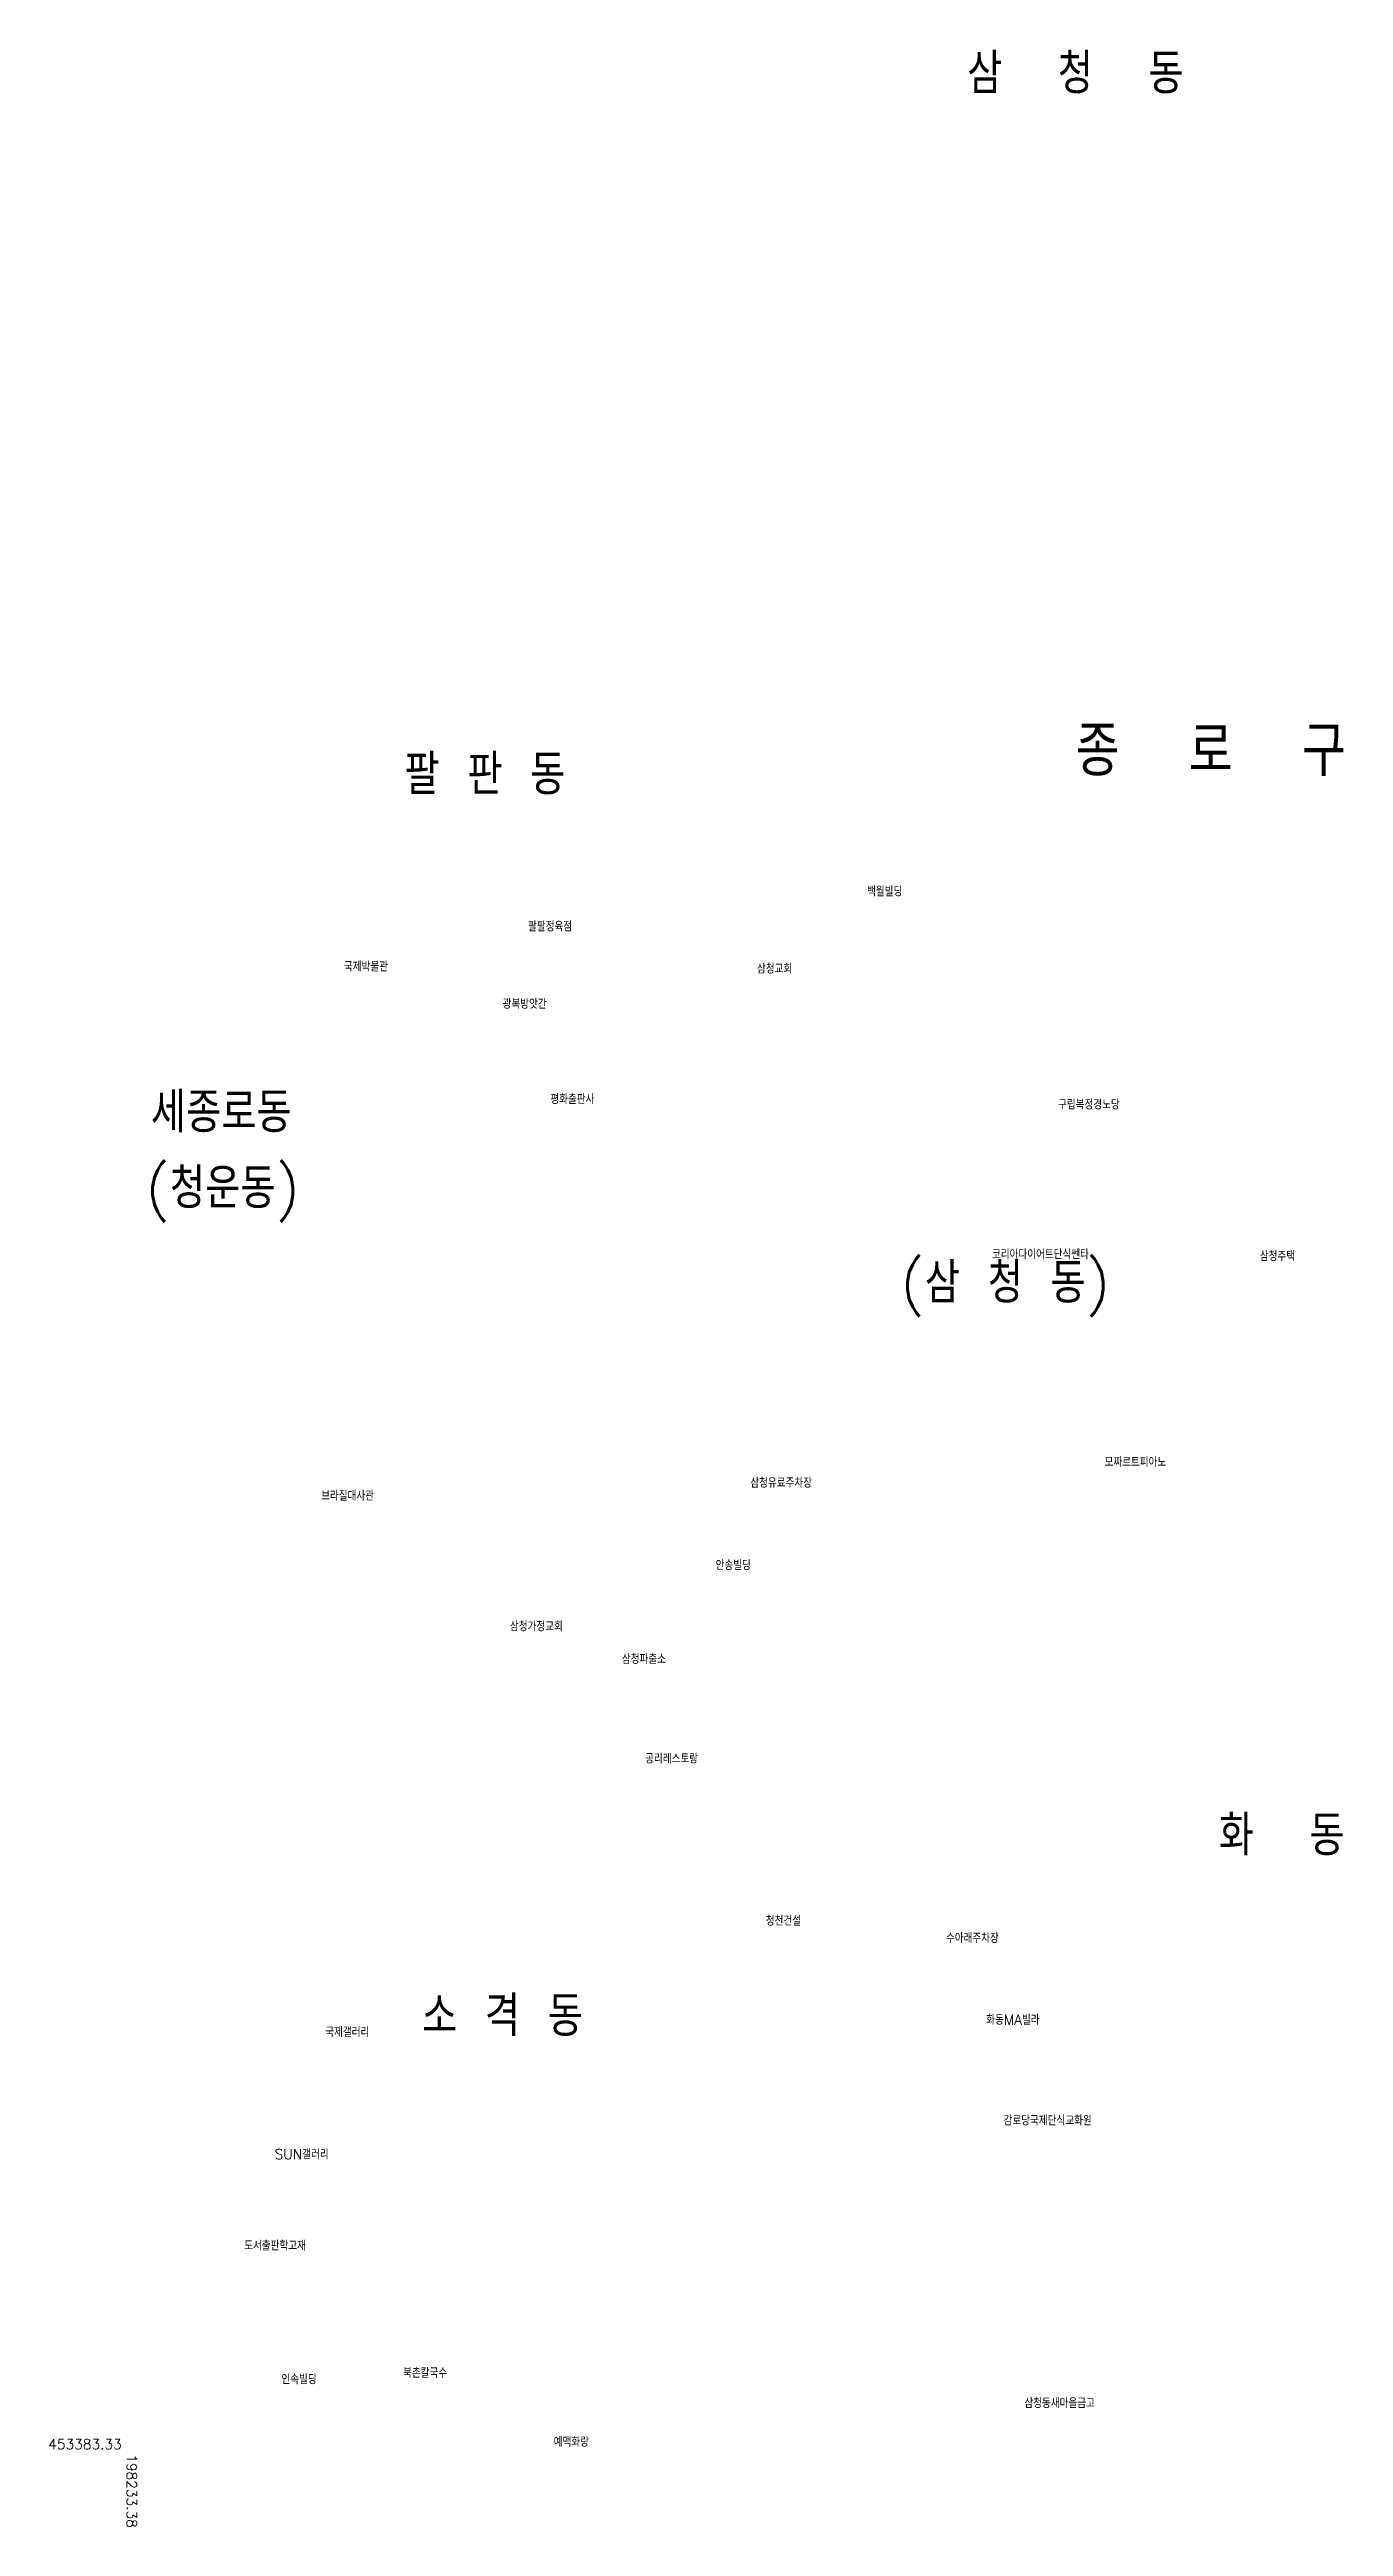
# Model space of a CAD drawing. Header units: feet. Extents: x -1222 to 199575, y -502 to 454509.
# Drawn here: x 198218.1 to 198474.8, y 453368 to 453859.5 of the extents above; entities that cross this region are included whole.
import ezdxf
from ezdxf.enums import TextEntityAlignment as Align

# ---------------------------------------------------------------- set-up
doc = ezdxf.new("R2010")
doc.units = ezdxf.units.FT
doc.header["$MEASUREMENT"] = 0
for name, color, linetype in [('ZC002', 7, 'CONTINUOUS'), ('ZC005', 7, 'CONTINUOUS'), ('ZC251', 7, 'CONTINUOUS'), ('ZC252', 7, 'CONTINUOUS'), ('ZC601', 7, 'CONTINUOUS')]:
    doc.layers.add(name, color=color, linetype=linetype)
doc.styles.add('NGSW', font='ROMANS.shx', dxfattribs={"bigfont": 'NGSW.shx'})

msp = doc.modelspace()

# ---------------------------------------------------------------- texts
at = {"layer": 'ZC002', "style": 'NGSW'}
for s, p in [('백월빌딩', (198380.27, 453691.46)), ('팔팔정육점', (198313.01, 453684.49)), ('국제박물관', (198276.47, 453676.55)), ('삼청교회', (198358.43, 453676.12)), ('광복방앗간', (198307.96, 453669.14)), ('평화출판사 ', (198317.43, 453650.24)), ('구립복정경노당', (198418.16, 453649.17)), ('코리아다이어트단식쎈타', (198405.05, 453619.46)), ('삼청주택', (198458.2, 453619.08)), ('모짜르트피아노', (198427.38, 453578.22)), ('브라질대사관', (198271.95, 453571.55)), ('안송빌딩', (198350.21, 453557.78)), ('삼청가정교회', (198309.41, 453545.63)), ('삼청파출소', (198331.63, 453539.15)), ('공리레스토랑', (198336.24, 453519.39)), ('청천건설', (198360.17, 453487.22)), ('국제갤러리', (198272.77, 453465.14)), ('화동MA빌라', (198403.91, 453467.57)), ('감로당국제단식교화원', (198407.35, 453447.58)), ('SUN갤러리', (198262.72, 453440.88)), ('도서출판학고재', (198256.69, 453422.76)), ('인속빌딩', (198264.07, 453396.24)), ('북촌칼국수', (198288.22, 453397.5)), ('삼청동새마을금고', (198411.48, 453391.51)), ('예맥화랑', (198318.09, 453383.82))]:
    msp.add_text(s, height=2, dxfattribs=at).set_placement(p)
at = {"layer": 'ZC005', "style": 'NGSW'}
for s, p in [('삼청유료주차장', (198357.1, 453574.12)), ('수아래주차장', (198395.92, 453483.78))]:
    msp.add_text(s, height=2, dxfattribs=at).set_placement(p)
at = {"layer": 'ZC251', "style": 'NGSW'}
for s, height, p in [('삼  청  동', 8, (198400.13, 453850.73)), ('종  로  구', 10, (198421.64, 453715.34)), ('팔 판 동', 8, (198288.48, 453711.64)), ('세종로동', 8, (198238.15, 453644.62)), ('화  동', 8, (198450.05, 453501.15)), ('소 격 동', 8, (198291.95, 453465.3))]:
    msp.add_text(s, height=height, dxfattribs=at).set_placement(p)
at = {"layer": 'ZC252', "style": 'NGSW'}
for s, p in [('(청운동)', (198237.15, 453629.56)), ('(삼 청 동)', (198386.92, 453610.77))]:
    msp.add_text(s, height=8, dxfattribs=at).set_placement(p)
at = {"layer": 'ZC601', "style": 'NGSW'}
msp.add_text('453383.33', height=2, dxfattribs=at).set_placement((198232.38, 453383.33), align=Align.RIGHT)
msp.add_text('198233.38', height=2, rotation=270, dxfattribs=at).set_placement((198233.38, 453382.33))

doc.saveas('drawing.dxf')
